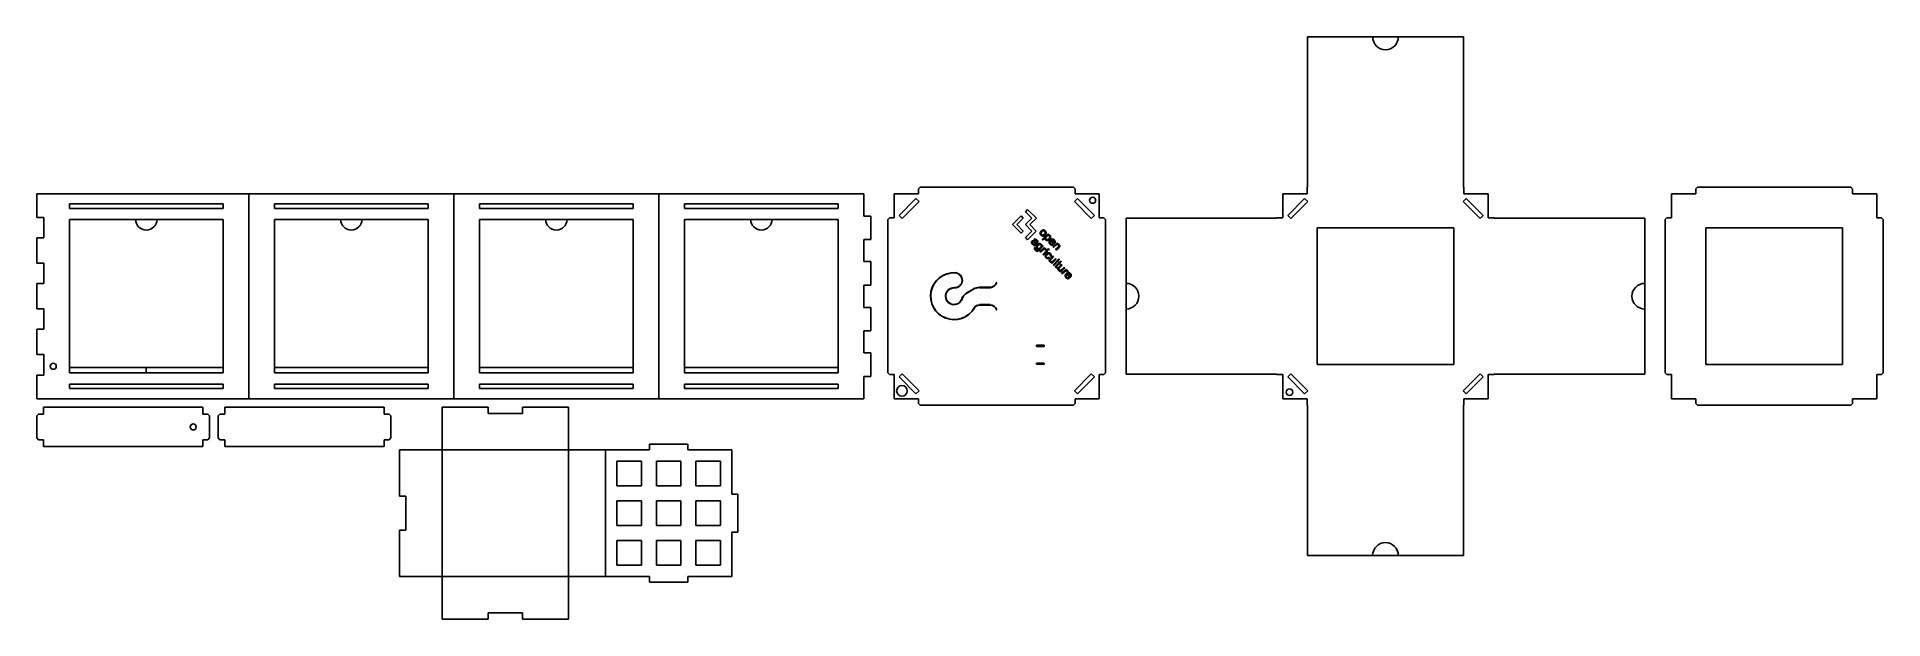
# Model space of a CAD drawing. Header units: millimetres. Extents: x -386 to 986, y -240 to 193.
import ezdxf

# ---------------------------------------------------------------- set-up
doc = ezdxf.new("R2010")
doc.units = ezdxf.units.MM
doc.linetypes.add('CENTERX2', pattern=[20.32, 12.7, -2.54, 2.54, -2.54])

msp = doc.modelspace()

# ---------------------------------------------------------------- linework, layer by layer
at = {"color": 7, "linetype": 'Continuous', "lineweight": 25}
for p, q in [((674.2, 192.7), (558.4, 192.7)), ((558.4, 192.7), (558.4, 81)), ((674.2, 81), (674.2, 192.7)), ((-386.1, 76.2), (-386.1, 58.6)), ((228.6, 76.2), (-386.1, 76.2)), ((228.6, 59.6), (228.6, 76.2)), ((251.1, 76.2), (251.1, 58.3)), ((269.1, 76.2), (251.1, 76.2)), ((267.3, 72.6), (254.7, 60)), ((257.1, 57.7), (269.6, 70.3)), ((269.6, 70.3), (267.3, 72.6)), ((270.4, 81), (269.1, 79.7)), ((269.1, 79.7), (269.1, 76.2)), ((384.3, 81), (270.4, 81)), ((385.6, 79.7), (384.3, 81)), ((387.4, 72.6), (385.1, 70.3)), ((385.1, 70.3), (397.6, 57.7)), ((385.6, 76.2), (385.6, 79.7)), ((403.5, 76.2), (385.6, 76.2)), ((400, 60), (387.4, 72.6)), ((403.5, 58.3), (403.5, 76.2)), ((540.1, 76.2), (540.1, 58.3)), ((558, 76.2), (540.1, 76.2)), ((556.2, 72.6), (543.6, 60)), ((546, 57.7), (558.6, 70.3)), ((558.6, 70.3), (556.2, 72.6)), ((558, 81), (558, 76.2)), ((558.4, 81), (558, 81)), ((676.3, 72.6), (674, 70.3)), ((674, 70.3), (686.6, 57.7)), ((674.5, 81), (674.2, 81)), ((674.5, 76.2), (674.5, 81)), ((692.5, 76.2), (674.5, 76.2)), ((688.9, 60), (676.3, 72.6)), ((692.5, 58.3), (692.5, 76.2)), ((829, 76.2), (829, 58.3)), ((846.9, 76.2), (829, 76.2)), ((848.2, 81), (846.9, 79.7)), ((846.9, 79.7), (846.9, 76.2)), ((962.2, 81), (848.2, 81)), ((963.5, 79.7), (962.2, 81)), ((963.5, 76.2), (963.5, 79.7)), ((981.4, 76.2), (963.5, 76.2)), ((981.4, 58.3), (981.4, 76.2)), ((-386.1, 58.6), (-381, 58.6)), ((-381, 58.6), (-381, 43.3)), ((-247.7, 68.6), (-361.9, 68.6)), ((-361.9, 68.6), (-361.9, 65.3)), ((-361.9, 65.3), (-247.7, 65.3)), ((-247.7, 57.1), (-361.9, 57.1)), ((-361.9, 57.1), (-361.9, -57.1)), ((-247.7, 65.3), (-247.7, 68.6)), ((-247.7, -57.1), (-247.7, 57.1)), ((-95.2, 68.6), (-209.6, 68.6)), ((-209.6, 68.6), (-209.6, 65.3)), ((-209.6, 65.3), (-95.2, 65.3)), ((-95.2, 57.1), (-209.6, 57.1)), ((-209.6, 57.1), (-209.6, -57.1)), ((-95.2, 65.3), (-95.2, 68.6)), ((-95.2, -57.1), (-95.2, 57.1)), ((57.1, 68.6), (-57.1, 68.6)), ((-57.1, 68.6), (-57.1, 65.3)), ((-57.1, 65.3), (57.1, 65.3)), ((57.1, 57.1), (-57.1, 57.1)), ((-57.1, 57.1), (-57.1, -57.1)), ((57.1, 65.3), (57.1, 68.6)), ((57.1, -57.1), (57.1, 57.1)), ((209.6, 68.6), (95.2, 68.6)), ((95.2, 68.6), (95.2, 65.3)), ((95.2, 65.3), (209.6, 65.3)), ((209.6, 57.1), (95.2, 57.1)), ((95.2, 57.1), (95.2, -57.1)), ((209.6, 65.3), (209.6, 68.6)), ((209.6, -57.1), (209.6, 57.1)), ((233.7, 59.6), (228.6, 59.6)), ((233.7, 42.2), (233.7, 59.6)), ((247.7, 58.3), (246.4, 57)), ((246.4, 57), (246.4, -57)), ((251.1, 58.3), (247.7, 58.3)), ((254.7, 60), (257.1, 57.7)), ((339.1, 53.2), (345.5, 59.7)), ((347.1, 58), (342.3, 53.2)), ((345.5, 59.7), (347.1, 58)), ((348.7, 62.8), (350.3, 64.5)), ((353.5, 58), (348.7, 62.8)), ((348.7, 53.2), (353.5, 58)), ((350.3, 64.5), (356.8, 58)), ((356.8, 58), (352, 53.2)), ((397.6, 57.7), (400, 60)), ((407, 58.3), (403.5, 58.3)), ((408.3, 57), (407, 58.3)), ((408.3, -57), (408.3, 57)), ((423.5, 57.9), (423.5, -57.9)), ((535.3, 57.9), (423.5, 57.9)), ((535.3, 58.3), (535.3, 57.9)), ((540.1, 58.3), (535.3, 58.3)), ((543.6, 60), (546, 57.7)), ((686.6, 57.7), (688.9, 60)), ((697.2, 58.3), (692.5, 58.3)), ((697.2, 57.9), (697.2, 58.3)), ((809, 57.9), (697.2, 57.9)), ((809, -57.9), (809, 57.9)), ((825.5, 58.3), (824.2, 57)), ((824.2, 57), (824.2, -57)), ((829, 58.3), (825.5, 58.3)), ((984.9, 58.3), (981.4, 58.3)), ((986.2, 57), (984.9, 58.3)), ((986.2, -57), (986.2, 57)), ((-386.1, 43.3), (-386.1, 24.6)), ((-381, 43.3), (-386.1, 43.3)), ((228.6, 42.2), (233.7, 42.2)), ((228.6, 25.7), (228.6, 42.2)), ((345.5, 46.8), (339.1, 53.2)), ((342.3, 53.2), (347.1, 48.4)), ((347.1, 48.4), (345.5, 46.8)), ((353.5, 48.4), (348.7, 53.2)), ((348.7, 43.6), (353.5, 48.4)), ((350.3, 42), (348.7, 43.6)), ((356.7, 48.4), (350.3, 42)), ((352, 53.2), (356.7, 48.4)), ((355, 42.2), (355.4, 41.6)), ((365.5, 46.4), (361.1, 42.1)), ((361.1, 42.1), (361.7, 41.6)), ((361.7, 41.6), (363.2, 43.1)), ((365.9, 45.9), (365.5, 46.4)), ((365.5, 45.5), (365.9, 45.9)), ((369.7, 39.7), (367.9, 41.4)), ((667.1, 50.8), (565.5, 50.8)), ((565.5, 50.8), (565.5, -50.8)), ((667.1, -50.8), (667.1, 50.8)), ((956, 50.8), (854.4, 50.8)), ((854.4, 50.8), (854.4, -50.8)), ((956, -50.8), (956, 50.8)), ((355, 37.7), (355.5, 37.2)), ((356.2, 35.7), (355.8, 36.3)), ((356.4, 39.4), (356.2, 39.2)), ((356.6, 38.6), (357.3, 39.3)), ((359.1, 34.4), (361.8, 37.1)), ((362.6, 36.3), (359.5, 33.1)), ((359.5, 33.1), (360, 32.6)), ((360, 32.6), (361.7, 34.3)), ((361.3, 37.6), (361, 37.2)), ((361.8, 37.1), (361.3, 37.6)), ((364.6, 34.2), (361.5, 31.1)), ((361.5, 31.1), (362.1, 30.6)), ((362.1, 30.6), (365.2, 33.7)), ((363.1, 35.8), (362.6, 36.3)), ((362.6, 35.3), (363.1, 35.8)), ((363.5, 34.2), (364.2, 34.5)), ((365.2, 33.7), (364.6, 34.2)), ((365.8, 35.4), (365.2, 34.8)), ((365.2, 34.8), (365.8, 34.3)), ((366.4, 34.9), (365.8, 35.4)), ((365.8, 34.3), (366.4, 34.9)), ((366.5, 28.3), (366, 28.9)), ((367, 29.9), (367.6, 29.5)), ((369, 29.9), (367.1, 28)), ((367.5, 41), (369.8, 38.7)), ((367.8, 27.6), (369.5, 29.4)), ((369.3, 38.2), (368.8, 38.8)), ((372.2, 39.7), (369, 36.6)), ((369, 36.6), (369.6, 36.1)), ((369.5, 29.4), (369, 29.9)), ((373.5, 27.7), (369.2, 23.4)), ((371, 27.9), (369.3, 26.2)), ((369.6, 36.1), (371.3, 37.8)), ((372.9, 36.5), (371, 34.6)), ((371, 34.6), (371.6, 34.1)), ((371.5, 27.4), (371, 27.9)), ((371.6, 34.1), (373.5, 36)), ((372.6, 39.2), (372.2, 39.7)), ((372.2, 38.8), (372.6, 39.2)), ((374.1, 27.2), (373.5, 27.7)), ((-386.1, 24.6), (-381, 24.6)), ((-381, 24.6), (-381, 9.4)), ((233.7, 25.7), (228.6, 25.7)), ((233.7, 8.3), (233.7, 25.7)), ((368.4, 25.2), (367.9, 24.7)), ((367.9, 24.7), (368.4, 24.3)), ((368.4, 24.3), (371.5, 27.4)), ((369.2, 23.4), (369.8, 22.9)), ((369.8, 22.9), (374.1, 27.2)), ((373.4, 24.7), (371.6, 22.9)), ((371.8, 20.9), (372.2, 21.4)), ((372.1, 22.3), (373.9, 24.2)), ((373.4, 25.5), (373, 25.1)), ((373, 25.1), (373.4, 24.7)), ((373.8, 25.1), (373.4, 25.5)), ((375.4, 23.5), (373.4, 21.6)), ((374.6, 25.9), (373.8, 25.1)), ((373.9, 24.2), (374.4, 23.6)), ((374.2, 21.3), (375.9, 23)), ((374.3, 24.6), (375.4, 25.7)), ((374.8, 24), (374.3, 24.6)), ((374.8, 18.8), (374.3, 18.4)), ((374.3, 18.4), (374.8, 17.9)), ((374.4, 23.6), (374.8, 24)), ((375.4, 25.7), (374.6, 25.9)), ((374.8, 17.9), (377.9, 21)), ((375.9, 23), (375.4, 23.5)), ((378.7, 20.2), (375.6, 17.1)), ((375.6, 17.1), (376.1, 16.5)), ((377.4, 21.5), (375.7, 19.9)), ((376.1, 16.5), (377.8, 18.2)), ((377.9, 21), (377.4, 21.5)), ((379.2, 19.7), (378.7, 20.2)), ((378.7, 19.2), (379.2, 19.7)), ((379.4, 16.1), (381.7, 13.8)), ((379.6, 18.1), (380.3, 18.4)), ((381.6, 14.8), (379.9, 16.5)), ((381.2, 13.3), (380.8, 13.9)), ((-386.1, 9.4), (-386.1, -9.4)), ((-381, 9.4), (-386.1, 9.4)), ((228.6, 8.3), (233.7, 8.3)), ((228.6, -8.3), (228.6, 8.3)), ((310, 5.3), (304.9, 2.4)), ((310.1, 5.1), (305, 2.2)), ((322.4, 6.6), (314.6, 6.6)), ((322.4, 6.3), (314.6, 6.3)), ((327.1, 10.2), (327.3, 10.2)), ((-386.1, -9.4), (-381, -9.4)), ((-381, -9.4), (-381, -24.6)), ((233.7, -8.3), (228.6, -8.3)), ((233.7, -25.7), (233.7, -8.3)), ((314.6, -6.3), (322.4, -6.3)), ((314.6, -6.6), (322.4, -6.6)), ((327.3, -10.2), (327.1, -10.2)), ((-386.1, -24.6), (-386.1, -43.3)), ((-381, -24.6), (-386.1, -24.6)), ((228.6, -25.7), (233.7, -25.7)), ((228.6, -42.2), (228.6, -25.7)), ((357, -36.5), (357, -37.3)), ((362.6, -36.5), (357, -36.5)), ((357, -37.3), (362.6, -37.3)), ((362.6, -37.3), (362.6, -36.5)), ((-386.1, -43.3), (-381, -43.3)), ((-381, -43.3), (-381, -58.6)), ((233.7, -42.2), (228.6, -42.2)), ((233.7, -59.6), (233.7, -42.2)), ((357, -49.7), (357, -50.5)), ((362.6, -49.7), (357, -49.7)), ((357, -50.5), (362.6, -50.5)), ((362.6, -50.5), (362.6, -49.7)), ((565.5, -50.8), (667.1, -50.8)), ((854.4, -50.8), (956, -50.8)), ((-386.1, -58.6), (-386.1, -76.2)), ((-381, -58.6), (-386.1, -58.6)), ((-361.9, -57.1), (-247.7, -57.1)), ((-247.7, -65.3), (-361.9, -65.3)), ((-361.9, -65.3), (-361.9, -68.6)), ((-361.9, -68.6), (-247.7, -68.6)), ((-247.7, -68.6), (-247.7, -65.3)), ((-209.6, -57.1), (-95.2, -57.1)), ((-95.2, -65.3), (-209.6, -65.3)), ((-209.6, -65.3), (-209.6, -68.6)), ((-209.6, -68.6), (-95.2, -68.6)), ((-95.2, -68.6), (-95.2, -65.3)), ((-57.1, -57.1), (57.1, -57.1)), ((57.1, -65.3), (-57.1, -65.3)), ((-57.1, -65.3), (-57.1, -68.6)), ((-57.1, -68.6), (57.1, -68.6)), ((57.1, -68.6), (57.1, -65.3)), ((95.2, -57.1), (209.6, -57.1)), ((209.6, -65.3), (95.2, -65.3)), ((95.2, -65.3), (95.2, -68.6)), ((95.2, -68.6), (209.6, -68.6)), ((209.6, -68.6), (209.6, -65.3)), ((228.6, -59.6), (233.7, -59.6)), ((228.6, -76.2), (228.6, -59.6)), ((246.4, -57), (247.7, -58.3)), ((247.7, -58.3), (251.1, -58.3)), ((251.1, -58.3), (251.1, -76.2)), ((257.1, -57.7), (254.7, -60)), ((254.7, -60), (267.3, -72.6)), ((269.6, -70.3), (257.1, -57.7)), ((397.6, -57.7), (385.1, -70.3)), ((387.4, -72.6), (400, -60)), ((400, -60), (397.6, -57.7)), ((403.5, -58.3), (407, -58.3)), ((403.5, -76.2), (403.5, -58.3)), ((407, -58.3), (408.3, -57)), ((423.5, -57.9), (535.3, -57.9)), ((535.3, -57.9), (535.3, -58.3)), ((535.3, -58.3), (540.1, -58.3)), ((540.1, -58.3), (540.1, -76.2)), ((546, -57.7), (543.6, -60)), ((543.6, -60), (556.2, -72.6)), ((558.6, -70.3), (546, -57.7)), ((686.6, -57.7), (674, -70.3)), ((676.3, -72.6), (688.9, -60)), ((688.9, -60), (686.6, -57.7)), ((692.5, -58.3), (697.2, -58.3)), ((692.5, -76.2), (692.5, -58.3)), ((697.2, -57.9), (809, -57.9)), ((697.2, -58.3), (697.2, -57.9)), ((824.2, -57), (825.5, -58.3)), ((825.5, -58.3), (829, -58.3)), ((829, -58.3), (829, -76.2)), ((981.4, -58.3), (984.9, -58.3)), ((981.4, -76.2), (981.4, -58.3)), ((984.9, -58.3), (986.2, -57)), ((-386.1, -76.2), (228.6, -76.2)), ((251.1, -76.2), (269.1, -76.2)), ((267.3, -72.6), (269.6, -70.3)), ((269.1, -76.2), (269.1, -79.7)), ((269.1, -79.7), (270.4, -81)), ((270.4, -81), (384.3, -81)), ((384.3, -81), (385.6, -79.7)), ((385.1, -70.3), (387.4, -72.6)), ((385.6, -76.2), (403.5, -76.2)), ((385.6, -79.7), (385.6, -76.2)), ((540.1, -76.2), (558, -76.2)), ((556.2, -72.6), (558.6, -70.3)), ((558, -76.2), (558, -81)), ((558, -81), (558.4, -81)), ((558.4, -81), (558.4, -192.7)), ((674, -70.3), (676.3, -72.6)), ((674.2, -81), (674.5, -81)), ((674.2, -192.7), (674.2, -81)), ((674.5, -81), (674.5, -76.2)), ((674.5, -76.2), (692.5, -76.2)), ((829, -76.2), (846.9, -76.2)), ((846.9, -76.2), (846.9, -79.7)), ((846.9, -79.7), (848.2, -81)), ((848.2, -81), (962.2, -81)), ((962.2, -81), (963.5, -79.7)), ((963.5, -76.2), (981.4, -76.2)), ((963.5, -79.7), (963.5, -76.2)), ((-384.8, -87.6), (-386.1, -88.9)), ((-386.1, -88.9), (-386.1, -105.4)), ((-381.1, -87.6), (-384.8, -87.6)), ((-262.7, -82.5), (-381.1, -82.5)), ((-381.1, -82.5), (-381.1, -87.6)), ((-262.7, -87.6), (-262.7, -82.5)), ((-259, -87.6), (-262.7, -87.6)), ((-257.7, -88.9), (-259, -87.6)), ((-257.7, -105.4), (-257.7, -88.9)), ((-250.1, -87.6), (-251.4, -88.9)), ((-251.4, -88.9), (-251.4, -105.4)), ((-246.4, -87.6), (-250.1, -87.6)), ((-246.4, -82.5), (-246.4, -87.6)), ((-128, -82.5), (-246.4, -82.5)), ((-128, -87.6), (-128, -82.5)), ((-124.3, -87.6), (-128, -87.6)), ((-123, -88.9), (-124.3, -87.6)), ((-123, -105.4), (-123, -88.9)), ((-50.6, -82.5), (-84.9, -82.5)), ((-84.9, -82.5), (-84.9, -114.3)), ((-50.6, -82.5), (-50.6, -87.3)), ((-50.6, -87.3), (-25.2, -87.3)), ((-25.2, -87.3), (-25.2, -82.5)), ((9.1, -82.5), (-25.2, -82.5)), ((9.1, -114.3), (9.1, -82.5)), ((-386.1, -105.4), (-384.8, -106.7)), ((-384.8, -106.7), (-381.1, -106.7)), ((-381.1, -106.7), (-381.1, -111.8)), ((-262.7, -111.8), (-262.7, -106.7)), ((-262.7, -106.7), (-259, -106.7)), ((-259, -106.7), (-257.7, -105.4)), ((-251.4, -105.4), (-250.1, -106.7)), ((-250.1, -106.7), (-246.4, -106.7)), ((-246.4, -106.7), (-246.4, -111.8)), ((-128, -106.7), (-124.3, -106.7)), ((-128, -111.8), (-128, -106.7)), ((-124.3, -106.7), (-123, -105.4)), ((-381.1, -111.8), (-262.7, -111.8)), ((-246.4, -111.8), (-128, -111.8)), ((-116.7, -114.3), (-116.7, -148.6)), ((-84.9, -114.3), (-116.7, -114.3)), ((69.3, -114.3), (9.1, -114.3)), ((36.5, -208.3), (36.5, -114.3)), ((63.2, -122.7), (44.9, -122.7)), ((44.9, -122.7), (44.9, -141)), ((63.2, -141), (63.2, -122.7)), ((69.3, -114.3), (69.3, -110)), ((69.3, -110), (97.7, -110)), ((92.6, -122.7), (74.4, -122.7)), ((74.4, -122.7), (74.4, -141)), ((92.6, -141), (92.6, -122.7)), ((97.7, -110), (97.7, -114.3)), ((130.5, -114.3), (97.7, -114.3)), ((122.1, -122.7), (103.8, -122.7)), ((103.8, -122.7), (103.8, -141)), ((122.1, -141), (122.1, -122.7)), ((130.5, -147.1), (130.5, -114.3)), ((-111.9, -148.6), (-116.7, -148.6)), ((-111.9, -174), (-111.9, -148.6)), ((44.9, -141), (63.2, -141)), ((74.4, -141), (92.6, -141)), ((103.8, -141), (122.1, -141)), ((130.5, -147.1), (134.8, -147.1)), ((134.8, -147.1), (134.8, -175.5)), ((63.2, -152.1), (44.9, -152.1)), ((44.9, -152.1), (44.9, -170.4)), ((63.2, -170.4), (63.2, -152.1)), ((92.6, -152.1), (74.4, -152.1)), ((74.4, -152.1), (74.4, -170.4)), ((92.6, -170.4), (92.6, -152.1)), ((122.1, -152.1), (103.8, -152.1)), ((103.8, -152.1), (103.8, -170.4)), ((122.1, -170.4), (122.1, -152.1)), ((-116.7, -174), (-116.7, -208.3)), ((-116.7, -174), (-111.9, -174)), ((44.9, -170.4), (63.2, -170.4)), ((74.4, -170.4), (92.6, -170.4)), ((103.8, -170.4), (122.1, -170.4)), ((134.8, -175.5), (130.5, -175.5)), ((130.5, -208.3), (130.5, -175.5)), ((63.2, -181.6), (44.9, -181.6)), ((44.9, -181.6), (44.9, -199.9)), ((63.2, -199.9), (63.2, -181.6)), ((92.6, -181.6), (74.4, -181.6)), ((74.4, -181.6), (74.4, -199.9)), ((92.6, -199.9), (92.6, -181.6)), ((122.1, -181.6), (103.8, -181.6)), ((103.8, -181.6), (103.8, -199.9)), ((122.1, -199.9), (122.1, -181.6)), ((44.9, -199.9), (63.2, -199.9)), ((74.4, -199.9), (92.6, -199.9)), ((103.8, -199.9), (122.1, -199.9)), ((558.4, -192.7), (674.2, -192.7)), ((-116.7, -208.3), (-84.9, -208.3)), ((-84.9, -208.3), (-84.9, -240)), ((9.1, -208.3), (69.3, -208.3)), ((9.1, -240), (9.1, -208.3)), ((69.3, -212.6), (69.3, -208.3)), ((97.7, -212.6), (69.3, -212.6)), ((97.7, -208.3), (130.5, -208.3)), ((97.7, -208.3), (97.7, -212.6)), ((-84.9, -240), (-50.6, -240)), ((-25.2, -235.3), (-50.6, -235.3)), ((-50.6, -235.3), (-50.6, -240)), ((-25.2, -240), (-25.2, -235.3)), ((-25.2, -240), (9.1, -240))]:
    msp.add_line(p, q, dxfattribs=at)
at = {"color": 7, "linetype": 'Continuous'}
for p, q in [((-228.6, 76.2), (-228.6, -76.2)), ((-76.2, 76.2), (-76.2, -76.2)), ((76.2, 76.2), (76.2, -76.2)), ((-296.8, 57.1), (-312.8, 57.1)), ((-144.4, 57.1), (-160.4, 57.1)), ((8, 57.1), (-8, 57.1)), ((160.4, 57.1), (144.4, 57.1)), ((-361.9, -53.1), (-247.7, -53.1)), ((-209.6, -53.1), (-95.2, -53.1)), ((-57.1, -53.1), (57.1, -53.1)), ((95.2, -53.1), (209.6, -53.1)), ((-84.9, -114.3), (9.1, -114.3)), ((-84.9, -114.3), (-84.9, -208.3)), ((9.1, -114.3), (9.1, -208.3)), ((36.5, -208.3), (36.5, -114.3)), ((9.1, -208.3), (-84.9, -208.3))]:
    msp.add_line(p, q, dxfattribs=at)
at = {"color": 7, "linetype": 'CENTERX2'}
for p, q in [((-361.9, 57.1), (-361.9, -53.1)), ((-304.8, -53.1), (-304.8, -57.1))]:
    msp.add_line(p, q, dxfattribs=at)
at = {"color": 7, "linetype": 'Continuous', "lineweight": 25}
for centre, radius in [((398.6, 71.3), 2.22), ((-373.9, -52.1), 2.22), ((256.9, -70.4), 3.95), ((545, -71.3), 2.41), ((-269.9, -97.2), 2.22)]:
    msp.add_circle(centre, radius, dxfattribs=at)
for centre, radius, start, end in [((616.3, 192.7), 9.52, 180, 0), ((295.6, 0), 17.5, 87.5877, 329.6542), ((295.6, 0), 17.3, 87.5877, 329.6542), ((296.1, 11.8), 5.71, 267.5877, 87.5877), ((296.1, 11.8), 5.46, 267.5877, 87.5877), ((295.6, 0), 6.35, 87.5877, 341.6231), ((295.6, 0), 6.1, 87.5877, 341.6231), ((308.9, -4.4), 7.87, 120.0835, 161.6231), ((308.9, -4.4), 7.62, 120.0835, 161.6231), ((314.6, -2.7), 9.29, 90, 120.0835), ((314.6, -2.7), 9.04, 90, 120.0835), ((322.4, 11.4), 5.08, 270, 345.5225), ((322.4, 11.4), 4.83, 270, 345.5225), ((423.5, 0), 9.53, 270, 90), ((809, 0), 9.53, 90, 270), ((314.6, -11.2), 4.8, 90, 149.6542), ((314.6, -11.2), 4.55, 90, 149.6542), ((322.4, -11.4), 5.08, 14.4775, 90), ((322.4, -11.4), 4.83, 14.4775, 90), ((616.3, -192.7), 9.53, 0, 180)]:
    msp.add_arc(centre, radius, start, end, dxfattribs=at)
at = {"color": 7, "linetype": 'Continuous'}
for centre in [(-304.8, 57.1), (-152.4, 57.1), (0, 57.1), (152.4, 57.1)]:
    msp.add_arc(centre, 8, 180, 0, dxfattribs=at)
at = {"color": 7, "linetype": 'Continuous', "lineweight": 25}
for points, knots in [([(353.5, 40.8), (353.5, 40.9), (353.6, 41), (353.7, 41), (353.8, 41.1), (354, 41.2), (354.1, 41.2), (354.3, 41.2), (354.4, 41.2), (354.6, 41.2), (354.7, 41.2), (354.8, 41.1), (355, 41.1), (355.1, 41), (355.1, 41)], [0, 0, 0, 0, 0.088433, 0.174146, 0.258663, 0.343102, 0.426745, 0.50862, 0.588627, 0.668613, 0.749412, 0.831419, 0.914554, 1, 1, 1, 1]), ([(355, 42.2), (355, 42.2), (355.1, 42.3), (355.3, 42.4), (355.5, 42.4), (355.7, 42.5), (355.9, 42.5), (356.1, 42.5), (356.3, 42.4), (356.5, 42.3), (356.7, 42.2), (356.9, 42.1), (357.1, 41.9), (357.2, 41.8), (357.3, 41.7)], [0, 0, 0, 0, 0.08681, 0.167432, 0.242383, 0.313435, 0.383786, 0.4565, 0.534096, 0.617019, 0.705135, 0.79812, 0.896221, 1, 1, 1, 1]), ([(356.8, 41.4), (356.8, 41.4), (356.7, 41.4), (356.6, 41.5), (356.5, 41.6), (356.4, 41.6), (356.4, 41.7), (356.3, 41.7), (356.2, 41.8), (356.1, 41.8), (356, 41.8), (356, 41.8), (355.9, 41.8), (355.8, 41.7), (355.7, 41.7), (355.6, 41.7), (355.5, 41.6), (355.4, 41.6), (355.4, 41.6)], [0, 0, 0, 0, 0.080343, 0.155887, 0.226869, 0.291837, 0.353251, 0.410762, 0.464277, 0.514838, 0.565197, 0.61691, 0.671425, 0.729208, 0.790901, 0.855931, 0.925656, 1, 1, 1, 1]), ([(357.2, 40.6), (357.2, 40.6), (357.2, 40.7), (357.2, 40.8), (357.2, 40.9), (357.1, 41), (357, 41.1), (357, 41.2), (356.9, 41.3), (356.8, 41.3), (356.8, 41.4)], [0, 0, 0, 0, 0.105847, 0.215286, 0.328726, 0.448229, 0.57354, 0.706337, 0.848587, 1, 1, 1, 1]), ([(357.3, 41.7), (357.4, 41.6), (357.5, 41.5), (357.7, 41.3), (357.8, 41.2), (357.9, 41), (357.9, 40.8), (358, 40.7), (358, 40.5), (358, 40.4), (358, 40.2), (357.9, 40.1), (357.9, 40), (357.8, 39.9), (357.8, 39.8)], [0, 0, 0, 0, 0.127041, 0.242227, 0.34588, 0.439506, 0.524276, 0.600675, 0.670181, 0.733732, 0.795746, 0.8603, 0.927902, 1, 1, 1, 1]), ([(360.2, 45.3), (360.1, 45.4), (360, 45.5), (359.9, 45.7), (359.8, 45.8), (359.7, 46), (359.6, 46.2), (359.6, 46.4), (359.5, 46.6), (359.5, 46.8), (359.6, 47), (359.6, 47.2), (359.7, 47.4), (359.8, 47.6), (359.9, 47.8), (360, 48), (360.2, 48.2), (360.3, 48.4), (360.3, 48.4)], [0, 0, 0, 0, 0.064407, 0.126289, 0.185897, 0.243642, 0.30091, 0.357638, 0.414613, 0.472496, 0.531237, 0.590598, 0.651629, 0.714492, 0.780349, 0.849628, 0.922629, 1, 1, 1, 1]), ([(363.3, 45.5), (363.3, 45.5), (363.2, 45.4), (363, 45.3), (362.9, 45.2), (362.7, 45.1), (362.6, 45), (362.5, 44.9), (362.3, 44.8), (362.2, 44.8), (362.1, 44.7), (361.9, 44.7), (361.8, 44.7), (361.7, 44.7), (361.5, 44.7), (361.4, 44.7), (361.3, 44.7), (361.1, 44.8), (360.9, 44.9), (360.6, 45), (360.4, 45.1), (360.2, 45.3), (360.2, 45.3)], [0, 0, 0, 0, 0.058151, 0.113208, 0.165274, 0.214195, 0.260971, 0.304911, 0.346514, 0.386023, 0.424148, 0.461976, 0.49937, 0.53653, 0.574012, 0.611673, 0.649716, 0.688336, 0.765696, 0.842807, 0.920369, 1, 1, 1, 1]), ([(360.3, 48.4), (360.4, 48.5), (360.6, 48.6), (360.8, 48.8), (361, 48.9), (361.2, 49.1), (361.4, 49.1), (361.7, 49.2), (361.9, 49.2), (362, 49.2), (362.1, 49.2)], [0, 0, 0, 0, 0.148284, 0.287299, 0.418453, 0.542595, 0.661179, 0.77602, 0.888114, 1, 1, 1, 1]), ([(360.9, 47.9), (360.8, 47.8), (360.8, 47.7), (360.6, 47.6), (360.5, 47.4), (360.4, 47.3), (360.4, 47.2), (360.3, 47), (360.3, 46.9), (360.3, 46.7), (360.3, 46.6), (360.3, 46.5), (360.3, 46.3), (360.3, 46.2), (360.4, 46.1), (360.4, 46), (360.5, 45.9), (360.6, 45.8), (360.6, 45.8)], [0, 0, 0, 0, 0.085537, 0.165515, 0.240759, 0.311176, 0.378367, 0.442021, 0.502421, 0.561582, 0.618704, 0.673953, 0.727435, 0.780812, 0.833786, 0.88797, 0.942822, 1, 1, 1, 1]), ([(360.6, 45.8), (360.6, 45.7), (360.7, 45.7), (360.8, 45.6), (360.9, 45.5), (361, 45.5), (361.2, 45.4), (361.3, 45.4), (361.4, 45.4), (361.6, 45.4), (361.7, 45.4), (361.9, 45.5), (362, 45.5), (362.1, 45.6), (362.3, 45.7), (362.4, 45.8), (362.6, 45.9), (362.7, 46), (362.7, 46.1)], [0, 0, 0, 0, 0.056371, 0.111081, 0.164129, 0.216936, 0.269393, 0.322942, 0.377703, 0.434362, 0.493044, 0.553699, 0.617494, 0.684597, 0.755847, 0.832204, 0.913362, 1, 1, 1, 1]), ([(363, 48.2), (363, 48.2), (362.9, 48.2), (362.8, 48.3), (362.7, 48.4), (362.6, 48.4), (362.4, 48.5), (362.3, 48.5), (362.2, 48.5), (362, 48.5), (361.9, 48.5), (361.8, 48.5), (361.6, 48.4), (361.5, 48.3), (361.3, 48.2), (361.2, 48.1), (361, 48), (360.9, 47.9), (360.9, 47.9)], [0, 0, 0, 0, 0.057236, 0.112144, 0.16594, 0.219438, 0.272379, 0.32642, 0.381259, 0.438439, 0.497085, 0.558171, 0.621228, 0.687798, 0.758995, 0.834316, 0.914375, 1, 1, 1, 1]), ([(362.1, 49.2), (362.2, 49.2), (362.3, 49.2), (362.5, 49.2), (362.6, 49.1), (362.8, 49), (363, 49), (363.1, 48.8), (363.3, 48.7), (363.4, 48.6), (363.4, 48.6)], [0, 0, 0, 0, 0.123458, 0.24543, 0.366147, 0.488526, 0.611431, 0.736685, 0.866696, 1, 1, 1, 1]), ([(362.7, 46.1), (362.8, 46.1), (362.9, 46.2), (363, 46.3), (363.1, 46.5), (363.2, 46.6), (363.3, 46.8), (363.3, 46.9), (363.3, 47.1), (363.4, 47.2), (363.4, 47.3), (363.3, 47.5), (363.3, 47.6), (363.3, 47.7), (363.2, 47.8), (363.2, 47.9), (363.1, 48.1), (363, 48.1), (363, 48.2)], [0, 0, 0, 0, 0.083753, 0.162615, 0.236702, 0.306646, 0.373128, 0.436979, 0.498079, 0.557463, 0.615362, 0.671363, 0.726085, 0.780035, 0.83373, 0.887489, 0.942781, 1, 1, 1, 1]), ([(363.6, 41.9), (363.6, 41.9), (363.5, 42), (363.4, 42.2), (363.3, 42.3), (363.3, 42.5), (363.2, 42.6), (363.2, 42.8), (363.2, 43), (363.2, 43.1), (363.2, 43.1)], [0, 0, 0, 0, 0.137544, 0.269039, 0.39714, 0.523325, 0.647981, 0.76733, 0.884569, 1, 1, 1, 1]), ([(363.4, 48.6), (363.5, 48.5), (363.6, 48.4), (363.7, 48.3), (363.8, 48.1), (363.9, 47.9), (364, 47.7), (364, 47.5), (364.1, 47.3), (364.1, 47.1), (364.1, 46.9), (364, 46.7), (364, 46.5), (363.9, 46.3), (363.8, 46.1), (363.6, 45.9), (363.5, 45.7), (363.4, 45.6), (363.3, 45.5)], [0, 0, 0, 0, 0.064654, 0.126741, 0.186832, 0.245868, 0.303674, 0.361514, 0.419963, 0.479353, 0.539578, 0.599547, 0.660426, 0.72282, 0.787354, 0.854794, 0.925688, 1, 1, 1, 1]), ([(366.6, 42.2), (366.5, 42.1), (366.4, 42), (366.1, 41.8), (365.9, 41.6), (365.6, 41.5), (365.5, 41.5), (365.3, 41.4), (365.2, 41.4), (365, 41.4), (364.9, 41.4), (364.8, 41.4), (364.6, 41.4), (364.5, 41.4), (364.4, 41.4), (364.3, 41.5), (364.1, 41.5), (364, 41.6), (363.9, 41.7), (363.8, 41.7), (363.7, 41.8), (363.6, 41.9), (363.6, 41.9)], [0, 0, 0, 0, 0.097412, 0.19079, 0.281316, 0.369716, 0.413008, 0.454982, 0.495862, 0.536296, 0.576492, 0.616309, 0.655976, 0.696139, 0.735808, 0.77471, 0.813012, 0.85056, 0.888188, 0.925151, 0.96255, 1, 1, 1, 1]), ([(364.4, 44.4), (364.3, 44.3), (364.2, 44.2), (364.1, 44.1), (364, 43.9), (363.9, 43.8), (363.8, 43.7), (363.8, 43.5), (363.7, 43.4), (363.7, 43.2), (363.7, 43.1), (363.7, 43), (363.7, 42.9), (363.8, 42.8), (363.8, 42.7), (363.9, 42.6), (363.9, 42.5), (364, 42.4), (364, 42.4)], [0, 0, 0, 0, 0.090117, 0.174029, 0.252739, 0.326443, 0.39526, 0.460221, 0.522294, 0.581233, 0.637958, 0.69204, 0.744579, 0.795671, 0.845795, 0.896552, 0.947635, 1, 1, 1, 1]), ([(364, 42.4), (364, 42.3), (364.1, 42.3), (364.2, 42.2), (364.3, 42.2), (364.4, 42.1), (364.5, 42.1), (364.7, 42.1), (364.8, 42.1), (364.9, 42.1), (365.1, 42.1), (365.2, 42.1), (365.3, 42.2), (365.5, 42.3), (365.6, 42.3), (365.8, 42.5), (365.9, 42.6), (366, 42.7), (366.1, 42.7)], [0, 0, 0, 0, 0.051851, 0.102062, 0.152142, 0.202345, 0.252841, 0.305282, 0.359206, 0.416242, 0.47548, 0.537257, 0.602511, 0.671973, 0.745528, 0.824805, 0.909372, 1, 1, 1, 1]), ([(366.4, 44.8), (366.4, 44.8), (366.4, 44.8), (366.3, 44.9), (366.2, 45), (366, 45), (365.9, 45), (365.8, 45), (365.7, 45), (365.5, 45), (365.4, 45), (365.2, 45), (365.1, 44.9), (364.9, 44.8), (364.8, 44.8), (364.7, 44.6), (364.5, 44.5), (364.4, 44.4), (364.4, 44.4)], [0, 0, 0, 0, 0.049657, 0.098858, 0.148225, 0.198067, 0.249202, 0.302544, 0.359066, 0.418265, 0.480193, 0.543649, 0.609904, 0.678922, 0.752676, 0.830216, 0.912671, 1, 1, 1, 1]), ([(365.5, 45.5), (365.6, 45.6), (365.7, 45.6), (365.9, 45.6), (366.1, 45.6), (366.3, 45.5), (366.4, 45.5), (366.6, 45.4), (366.8, 45.3), (366.9, 45.2), (366.9, 45.1)], [0, 0, 0, 0, 0.132806, 0.258974, 0.379126, 0.494993, 0.611874, 0.732828, 0.861961, 1, 1, 1, 1]), ([(366.1, 42.7), (366.1, 42.8), (366.2, 42.9), (366.3, 43), (366.5, 43.2), (366.5, 43.3), (366.6, 43.5), (366.7, 43.6), (366.7, 43.7), (366.7, 43.9), (366.7, 44), (366.7, 44.1), (366.7, 44.2), (366.7, 44.4), (366.6, 44.5), (366.6, 44.6), (366.5, 44.7), (366.5, 44.7), (366.4, 44.8)], [0, 0, 0, 0, 0.089192, 0.172193, 0.25044, 0.324296, 0.39322, 0.458763, 0.520866, 0.580845, 0.638594, 0.693624, 0.746436, 0.797671, 0.847704, 0.897851, 0.94809, 1, 1, 1, 1]), ([(366.9, 38.6), (366.9, 38.6), (366.8, 38.8), (366.6, 38.9), (366.5, 39.1), (366.4, 39.3), (366.3, 39.5), (366.3, 39.7), (366.3, 39.9), (366.3, 40.1), (366.3, 40.3), (366.3, 40.5), (366.4, 40.7), (366.5, 40.9), (366.6, 41.1), (366.7, 41.3), (366.9, 41.5), (367, 41.6), (367, 41.7)], [0, 0, 0, 0, 0.067186, 0.13157, 0.19315, 0.252496, 0.310573, 0.368094, 0.425492, 0.483398, 0.542192, 0.601163, 0.661103, 0.723062, 0.787507, 0.854561, 0.925333, 1, 1, 1, 1]), ([(366.9, 45.1), (366.9, 45.1), (367, 45), (367.1, 44.9), (367.2, 44.8), (367.2, 44.7), (367.3, 44.6), (367.3, 44.5), (367.4, 44.3), (367.4, 44.2), (367.4, 44.1), (367.4, 44), (367.4, 43.8), (367.4, 43.7), (367.4, 43.6), (367.4, 43.4), (367.3, 43.3), (367.3, 43.1), (367.2, 42.9), (367, 42.7), (366.8, 42.4), (366.7, 42.3), (366.6, 42.2)], [0, 0, 0, 0, 0.042083, 0.083042, 0.123315, 0.162775, 0.201927, 0.240693, 0.279617, 0.318819, 0.357816, 0.396839, 0.436121, 0.475518, 0.515254, 0.555914, 0.597805, 0.640541, 0.727559, 0.815719, 0.906257, 1, 1, 1, 1]), ([(367, 41.7), (367.1, 41.7), (367.2, 41.9), (367.4, 42), (367.6, 42.2), (367.8, 42.3), (368, 42.4), (368.3, 42.4), (368.5, 42.5), (368.7, 42.5), (368.9, 42.5), (369.1, 42.5), (369.3, 42.4), (369.5, 42.3), (369.6, 42.3), (369.8, 42.2), (370, 42), (370.1, 41.9), (370.2, 41.9)], [0, 0, 0, 0, 0.076796, 0.149703, 0.218682, 0.284733, 0.348109, 0.409317, 0.469594, 0.529189, 0.58821, 0.645503, 0.702502, 0.759377, 0.816719, 0.875697, 0.936606, 1, 1, 1, 1]), ([(369.7, 41.4), (369.7, 41.5), (369.6, 41.5), (369.5, 41.6), (369.4, 41.7), (369.3, 41.7), (369.2, 41.7), (369.1, 41.8), (369, 41.8), (368.9, 41.8), (368.8, 41.8), (368.6, 41.8), (368.5, 41.7), (368.4, 41.7), (368.3, 41.7), (368.2, 41.6), (368.1, 41.5), (368, 41.4), (367.9, 41.4)], [0, 0, 0, 0, 0.06359, 0.12549, 0.185745, 0.244904, 0.303548, 0.362115, 0.422127, 0.483356, 0.54518, 0.606333, 0.667323, 0.730075, 0.794272, 0.859982, 0.928175, 1, 1, 1, 1]), ([(370.1, 40.5), (370.1, 40.5), (370.1, 40.6), (370.1, 40.7), (370.1, 40.9), (370, 41), (370, 41.1), (369.9, 41.2), (369.8, 41.3), (369.8, 41.4), (369.7, 41.4)], [0, 0, 0, 0, 0.129798, 0.25506, 0.377205, 0.498047, 0.618917, 0.742368, 0.868535, 1, 1, 1, 1]), ([(370.2, 41.9), (370.2, 41.8), (370.3, 41.7), (370.4, 41.5), (370.5, 41.4), (370.6, 41.2), (370.7, 41), (370.7, 40.8), (370.8, 40.6), (370.8, 40.4), (370.7, 40.2), (370.7, 40), (370.6, 39.8), (370.5, 39.6), (370.4, 39.4), (370.3, 39.2), (370.1, 39), (370, 38.9), (370, 38.8)], [0, 0, 0, 0, 0.062836, 0.123364, 0.181923, 0.239314, 0.295917, 0.35241, 0.409963, 0.468912, 0.52846, 0.58901, 0.650614, 0.713857, 0.780327, 0.849613, 0.922698, 1, 1, 1, 1]), ([(353.6, 38.9), (353.6, 38.9), (353.5, 39), (353.4, 39.1), (353.3, 39.3), (353.2, 39.4), (353.2, 39.5), (353.1, 39.7), (353.1, 39.8), (353.1, 39.9), (353.1, 40.1), (353.1, 40.2), (353.1, 40.3), (353.2, 40.4), (353.2, 40.5), (353.3, 40.6), (353.4, 40.7), (353.4, 40.8), (353.5, 40.8)], [0, 0, 0, 0, 0.079659, 0.154966, 0.225798, 0.293973, 0.358332, 0.420736, 0.481322, 0.540729, 0.599261, 0.655897, 0.711767, 0.767649, 0.823519, 0.880308, 0.93884, 1, 1, 1, 1]), ([(355.2, 38.2), (355.1, 38.2), (355, 38.2), (354.7, 38.3), (354.5, 38.3), (354.3, 38.4), (354.1, 38.5), (354, 38.6), (353.8, 38.7), (353.7, 38.8), (353.6, 38.9)], [0, 0, 0, 0, 0.146815, 0.284033, 0.411004, 0.529634, 0.644656, 0.760301, 0.878665, 1, 1, 1, 1]), ([(354, 40.3), (354, 40.3), (353.9, 40.2), (353.9, 40.1), (353.8, 39.9), (353.8, 39.8), (353.9, 39.6), (353.9, 39.5), (354, 39.3), (354.1, 39.2), (354.2, 39.2)], [0, 0, 0, 0, 0.113422, 0.221386, 0.330936, 0.444895, 0.565747, 0.694466, 0.838644, 1, 1, 1, 1]), ([(355.3, 40.1), (355.2, 40.1), (355.1, 40.2), (355, 40.3), (354.9, 40.4), (354.7, 40.4), (354.6, 40.5), (354.5, 40.5), (354.5, 40.5), (354.4, 40.5), (354.3, 40.5), (354.2, 40.4), (354.1, 40.4), (354.1, 40.3), (354, 40.3)], [0, 0, 0, 0, 0.151482, 0.279854, 0.384715, 0.468549, 0.539279, 0.60686, 0.672494, 0.738688, 0.804282, 0.867673, 0.933307, 1, 1, 1, 1]), ([(354.2, 39.2), (354.2, 39.1), (354.3, 39), (354.5, 38.9), (354.7, 38.8), (354.8, 38.8), (355, 38.7), (355.2, 38.7), (355.4, 38.7), (355.5, 38.8), (355.6, 38.8)], [0, 0, 0, 0, 0.137699, 0.269156, 0.39705, 0.523625, 0.646903, 0.765301, 0.882494, 1, 1, 1, 1]), ([(355, 37.7), (355, 37.7), (355, 37.8), (355.1, 38), (355.1, 38.1), (355.2, 38.2), (355.2, 38.2)], [0, 0, 0, 0, 0.232211, 0.477187, 0.730263, 1, 1, 1, 1]), ([(355.1, 41), (355.1, 41), (355.2, 40.9), (355.4, 40.8), (355.5, 40.7), (355.6, 40.6), (355.7, 40.6)], [0, 0, 0, 0, 0.187682, 0.41746, 0.687649, 1, 1, 1, 1]), ([(356.4, 39.4), (356.3, 39.4), (356.3, 39.5), (356.1, 39.5), (356, 39.6), (355.9, 39.7), (355.8, 39.8), (355.6, 39.9), (355.5, 40), (355.4, 40), (355.3, 40.1)], [0, 0, 0, 0, 0.092089, 0.193374, 0.304033, 0.423766, 0.553514, 0.692528, 0.841452, 1, 1, 1, 1]), ([(356, 34.1), (356, 34.1), (355.9, 34.2), (355.8, 34.4), (355.7, 34.5), (355.6, 34.7), (355.5, 34.8), (355.5, 34.9), (355.4, 35.1), (355.4, 35.2), (355.4, 35.4), (355.4, 35.5), (355.4, 35.7), (355.4, 35.8), (355.5, 36), (355.6, 36.1), (355.7, 36.2), (355.8, 36.3), (355.8, 36.3)], [0, 0, 0, 0, 0.075053, 0.14662, 0.215018, 0.281273, 0.344258, 0.405694, 0.465654, 0.52477, 0.582405, 0.638883, 0.694703, 0.750833, 0.808669, 0.868889, 0.932464, 1, 1, 1, 1]), ([(356.6, 38.6), (356.6, 38.6), (356.5, 38.5), (356.3, 38.3), (356.2, 38.2), (356.1, 38), (356, 37.9), (355.9, 37.8), (355.8, 37.7), (355.7, 37.6), (355.7, 37.5), (355.6, 37.4), (355.5, 37.3), (355.5, 37.2), (355.5, 37.2)], [0, 0, 0, 0, 0.132151, 0.250857, 0.357521, 0.451226, 0.532478, 0.600767, 0.657104, 0.700646, 0.774679, 0.848589, 0.924103, 1, 1, 1, 1]), ([(355.6, 38.8), (355.6, 38.8), (355.7, 38.8), (355.9, 38.9), (356, 39.1), (356.1, 39.2), (356.2, 39.2)], [0, 0, 0, 0, 0.198338, 0.429837, 0.69558, 1, 1, 1, 1]), ([(355.7, 40.6), (355.7, 40.5), (355.8, 40.5), (356, 40.3), (356.1, 40.2), (356.3, 40.1), (356.4, 40), (356.6, 40), (356.7, 39.9), (356.7, 39.9), (356.8, 39.8)], [0, 0, 0, 0, 0.162111, 0.313471, 0.454112, 0.584072, 0.703658, 0.81271, 0.911318, 1, 1, 1, 1]), ([(359.1, 34.4), (359.1, 34.3), (359, 34.2), (358.8, 34), (358.6, 33.9), (358.5, 33.8), (358.3, 33.7), (358.2, 33.6), (358.1, 33.5), (358, 33.5), (357.8, 33.5), (357.7, 33.4), (357.6, 33.4), (357.5, 33.4), (357.4, 33.4), (357.2, 33.4), (357.1, 33.4), (357, 33.5), (356.9, 33.5), (356.8, 33.6), (356.6, 33.6), (356.5, 33.7), (356.4, 33.8), (356.3, 33.9), (356.2, 34), (356.1, 34.1), (356, 34.1)], [0, 0, 0, 0, 0.06879, 0.132543, 0.190832, 0.244274, 0.292931, 0.336934, 0.376305, 0.411479, 0.444418, 0.477, 0.509797, 0.542381, 0.575612, 0.609389, 0.643854, 0.679159, 0.715336, 0.752355, 0.790038, 0.829218, 0.869687, 0.911475, 0.954942, 1, 1, 1, 1]), ([(356.2, 35.7), (356.2, 35.7), (356.2, 35.6), (356.1, 35.5), (356.1, 35.3), (356.1, 35.3), (356.1, 35.2)], [0, 0, 0, 0, 0.282311, 0.53671, 0.772742, 1, 1, 1, 1]), ([(356.1, 35.2), (356.1, 35.2), (356.1, 35), (356.2, 34.9), (356.3, 34.7), (356.4, 34.6), (356.5, 34.5)], [0, 0, 0, 0, 0.221637, 0.456849, 0.714162, 1, 1, 1, 1]), ([(356.5, 34.5), (356.5, 34.5), (356.6, 34.4), (356.6, 34.4), (356.7, 34.3), (356.8, 34.2), (356.9, 34.2), (357, 34.2), (357.1, 34.1), (357.2, 34.1), (357.4, 34.1), (357.5, 34.1), (357.7, 34.2), (357.8, 34.2), (357.9, 34.3)], [0, 0, 0, 0, 0.081156, 0.15798, 0.230324, 0.299068, 0.364307, 0.426031, 0.485251, 0.542288, 0.654058, 0.765627, 0.879561, 1, 1, 1, 1]), ([(356.8, 39.8), (356.8, 39.9), (356.8, 39.9), (356.9, 39.9), (356.9, 39.9), (356.9, 40), (356.9, 40)], [0, 0, 0, 0, 0.360393, 0.64415, 0.860319, 1, 1, 1, 1]), ([(357.3, 35.3), (357.3, 35.4), (357.2, 35.5), (357, 35.7), (356.9, 35.9), (356.9, 36), (356.8, 36.2), (356.8, 36.4), (356.8, 36.6), (356.8, 36.8), (356.8, 37), (356.9, 37.2), (356.9, 37.4), (357, 37.6), (357.1, 37.8), (357.2, 37.9), (357.4, 38.1), (357.5, 38.2), (357.5, 38.3)], [0, 0, 0, 0, 0.066966, 0.131082, 0.192312, 0.251658, 0.310446, 0.369012, 0.428365, 0.489748, 0.551963, 0.613794, 0.675307, 0.737784, 0.801014, 0.865259, 0.931741, 1, 1, 1, 1]), ([(356.9, 40), (356.9, 40), (357, 40), (357.1, 40.1), (357.1, 40.2), (357.2, 40.3), (357.2, 40.4), (357.2, 40.4), (357.2, 40.5), (357.2, 40.6), (357.2, 40.6)], [0, 0, 0, 0, 0.157654, 0.304619, 0.440525, 0.566445, 0.68281, 0.793599, 0.897406, 1, 1, 1, 1]), ([(357.8, 39.8), (357.8, 39.8), (357.8, 39.8), (357.7, 39.8), (357.7, 39.7), (357.6, 39.6), (357.6, 39.6), (357.5, 39.5), (357.4, 39.4), (357.4, 39.4), (357.3, 39.3)], [0, 0, 0, 0, 0.076996, 0.167587, 0.27166, 0.389712, 0.521453, 0.66707, 0.826581, 1, 1, 1, 1]), ([(358.6, 34.9), (358.5, 34.9), (358.4, 34.9), (358.2, 34.9), (358, 34.9), (357.9, 35), (357.7, 35), (357.6, 35.1), (357.4, 35.2), (357.4, 35.3), (357.3, 35.3)], [0, 0, 0, 0, 0.13203, 0.259807, 0.382984, 0.50488, 0.625121, 0.747271, 0.87144, 1, 1, 1, 1]), ([(357.5, 38.3), (357.6, 38.3), (357.8, 38.5), (358, 38.7), (358.3, 38.8), (358.5, 38.9), (358.7, 39), (358.8, 39), (358.9, 39.1), (359.1, 39.1), (359.2, 39.1), (359.3, 39.1), (359.4, 39.1), (359.6, 39), (359.7, 39), (359.8, 39), (359.9, 38.9), (360.1, 38.9), (360.2, 38.8), (360.3, 38.7), (360.4, 38.6), (360.5, 38.6), (360.5, 38.5)], [0, 0, 0, 0, 0.092666, 0.182755, 0.27066, 0.357525, 0.400464, 0.442017, 0.482571, 0.522582, 0.561499, 0.6007, 0.639305, 0.678219, 0.716971, 0.755914, 0.794717, 0.83408, 0.874227, 0.915069, 0.956832, 1, 1, 1, 1]), ([(358.1, 37.8), (358.1, 37.7), (358, 37.6), (357.8, 37.5), (357.7, 37.3), (357.6, 37.2), (357.6, 37), (357.5, 36.9), (357.5, 36.8), (357.5, 36.6), (357.5, 36.5), (357.5, 36.4), (357.5, 36.3), (357.5, 36.1), (357.6, 36), (357.6, 35.9), (357.7, 35.8), (357.8, 35.8), (357.8, 35.7)], [0, 0, 0, 0, 0.090407, 0.174688, 0.253081, 0.326072, 0.39419, 0.458275, 0.518996, 0.576537, 0.631946, 0.685372, 0.737913, 0.789127, 0.840175, 0.891965, 0.945333, 1, 1, 1, 1]), ([(357.8, 35.7), (357.8, 35.7), (357.9, 35.7), (358, 35.6), (358.1, 35.5), (358.2, 35.5), (358.3, 35.4), (358.4, 35.4), (358.6, 35.4), (358.7, 35.4), (358.8, 35.4), (359, 35.5), (359.1, 35.5), (359.2, 35.6), (359.4, 35.7), (359.5, 35.8), (359.7, 35.9), (359.8, 36), (359.8, 36)], [0, 0, 0, 0, 0.05516, 0.108257, 0.160514, 0.212022, 0.263856, 0.316341, 0.37083, 0.426725, 0.485245, 0.545854, 0.609628, 0.677637, 0.750262, 0.82829, 0.911058, 1, 1, 1, 1]), ([(357.9, 34.3), (357.9, 34.3), (357.9, 34.3), (358, 34.3), (358.1, 34.4), (358.1, 34.5), (358.2, 34.6), (358.3, 34.7), (358.5, 34.8), (358.5, 34.9), (358.6, 34.9)], [0, 0, 0, 0, 0.06884, 0.153455, 0.253886, 0.370626, 0.50349, 0.652653, 0.818148, 1, 1, 1, 1]), ([(360.1, 38.1), (360.1, 38.1), (360, 38.1), (359.9, 38.2), (359.8, 38.3), (359.7, 38.3), (359.6, 38.3), (359.5, 38.4), (359.3, 38.4), (359.2, 38.4), (359.1, 38.4), (358.9, 38.3), (358.8, 38.3), (358.7, 38.2), (358.5, 38.1), (358.4, 38), (358.3, 37.9), (358.2, 37.8), (358.1, 37.8)], [0, 0, 0, 0, 0.054536, 0.10767, 0.159381, 0.211379, 0.263961, 0.318124, 0.373807, 0.43158, 0.49155, 0.553312, 0.618072, 0.685469, 0.757533, 0.833233, 0.914008, 1, 1, 1, 1]), ([(359.8, 36), (359.9, 36.1), (359.9, 36.2), (360.1, 36.3), (360.2, 36.5), (360.3, 36.6), (360.3, 36.7), (360.4, 36.9), (360.4, 37), (360.4, 37.2), (360.4, 37.3), (360.4, 37.4), (360.4, 37.5), (360.4, 37.7), (360.3, 37.8), (360.3, 37.9), (360.2, 38), (360.1, 38), (360.1, 38.1)], [0, 0, 0, 0, 0.08556, 0.166107, 0.241937, 0.313431, 0.381059, 0.445463, 0.507279, 0.567157, 0.625498, 0.681284, 0.735525, 0.787971, 0.840018, 0.892729, 0.945333, 1, 1, 1, 1]), ([(360.5, 38.5), (360.5, 38.5), (360.6, 38.4), (360.7, 38.2), (360.8, 38.1), (360.9, 37.9), (360.9, 37.7), (361, 37.6), (361, 37.4), (361, 37.2), (361, 37.2)], [0, 0, 0, 0, 0.128886, 0.252767, 0.374439, 0.495162, 0.615747, 0.739427, 0.866741, 1, 1, 1, 1]), ([(362.4, 34.8), (362.3, 34.7), (362.2, 34.7), (362, 34.5), (361.8, 34.4), (361.7, 34.3), (361.7, 34.3)], [0, 0, 0, 0, 0.238959, 0.483625, 0.737492, 1, 1, 1, 1]), ([(363.3, 34.7), (363.2, 34.7), (363.2, 34.7), (363.1, 34.8), (363, 34.8), (362.9, 34.9), (362.7, 34.9), (362.6, 34.9), (362.5, 34.8), (362.4, 34.8), (362.4, 34.8)], [0, 0, 0, 0, 0.12308, 0.243631, 0.361927, 0.485143, 0.609416, 0.734171, 0.864467, 1, 1, 1, 1]), ([(362.6, 35.3), (362.7, 35.3), (362.8, 35.3), (362.9, 35.4), (363, 35.4), (363.1, 35.4), (363.2, 35.4), (363.3, 35.4), (363.3, 35.4), (363.4, 35.4), (363.5, 35.4), (363.6, 35.3), (363.8, 35.3), (363.8, 35.2), (363.8, 35.2)], [0, 0, 0, 0, 0.10002, 0.192371, 0.276966, 0.356197, 0.428176, 0.493132, 0.552368, 0.606225, 0.705753, 0.803619, 0.900527, 1, 1, 1, 1]), ([(363.5, 34.2), (363.5, 34.2), (363.5, 34.3), (363.4, 34.4), (363.4, 34.6), (363.3, 34.6), (363.3, 34.7)], [0, 0, 0, 0, 0.267467, 0.521393, 0.76312, 1, 1, 1, 1]), ([(364.1, 28.5), (364, 28.5), (363.9, 28.6), (363.8, 28.8), (363.7, 29), (363.6, 29.1), (363.5, 29.3), (363.5, 29.5), (363.4, 29.7), (363.4, 29.9), (363.5, 30.1), (363.5, 30.3), (363.6, 30.5), (363.7, 30.7), (363.8, 30.9), (363.9, 31.1), (364.1, 31.3), (364.2, 31.4), (364.3, 31.5)], [0, 0, 0, 0, 0.064265, 0.125425, 0.184581, 0.242367, 0.298908, 0.355318, 0.412119, 0.469904, 0.528685, 0.588092, 0.649377, 0.712673, 0.778911, 0.848595, 0.922304, 1, 1, 1, 1]), ([(363.8, 35.2), (363.9, 35.1), (364, 35), (364.1, 34.9), (364.2, 34.7), (364.2, 34.5), (364.2, 34.5)], [0, 0, 0, 0, 0.233773, 0.475274, 0.728967, 1, 1, 1, 1]), ([(364.8, 31), (364.8, 30.9), (364.7, 30.8), (364.5, 30.7), (364.4, 30.5), (364.3, 30.4), (364.3, 30.2), (364.2, 30.1), (364.2, 30), (364.1, 29.8), (364.1, 29.7), (364.1, 29.6), (364.2, 29.4), (364.2, 29.3), (364.3, 29.2), (364.3, 29.1), (364.4, 29), (364.5, 28.9), (364.5, 28.9)], [0, 0, 0, 0, 0.090743, 0.175083, 0.253727, 0.326644, 0.394532, 0.458159, 0.517759, 0.574697, 0.628957, 0.681756, 0.733816, 0.785117, 0.83648, 0.889073, 0.94352, 1, 1, 1, 1]), ([(366.5, 28.3), (366.4, 28.3), (366.3, 28.2), (366.2, 28.1), (366, 28), (365.9, 28), (365.7, 27.9), (365.5, 27.9), (365.4, 27.9), (365.2, 27.9), (365.1, 27.9), (364.9, 28), (364.7, 28), (364.6, 28.1), (364.5, 28.1), (364.3, 28.2), (364.2, 28.3), (364.1, 28.4), (364.1, 28.5)], [0, 0, 0, 0, 0.069876, 0.136992, 0.201983, 0.265103, 0.326553, 0.387622, 0.44799, 0.508691, 0.56931, 0.629001, 0.688323, 0.748268, 0.808737, 0.870451, 0.934282, 1, 1, 1, 1]), ([(364.3, 31.5), (364.3, 31.6), (364.5, 31.7), (364.8, 31.9), (365, 32.1), (365.3, 32.2), (365.4, 32.3), (365.6, 32.3), (365.7, 32.3), (365.8, 32.3), (366, 32.3), (366.1, 32.3), (366.2, 32.3), (366.4, 32.3), (366.6, 32.2), (366.9, 32.1), (367.1, 31.9), (367.2, 31.8), (367.3, 31.7)], [0, 0, 0, 0, 0.099409, 0.193569, 0.282605, 0.368212, 0.409595, 0.450046, 0.489801, 0.528723, 0.567132, 0.605995, 0.644928, 0.684083, 0.762921, 0.840846, 0.91965, 1, 1, 1, 1]), ([(364.5, 28.9), (364.5, 28.9), (364.6, 28.8), (364.6, 28.8), (364.7, 28.7), (364.8, 28.7), (364.9, 28.6), (365, 28.6), (365.1, 28.6), (365.2, 28.6), (365.3, 28.6), (365.4, 28.6), (365.5, 28.6), (365.6, 28.6), (365.7, 28.7), (365.8, 28.7), (365.9, 28.8), (366, 28.9), (366, 28.9)], [0, 0, 0, 0, 0.062153, 0.122147, 0.180966, 0.238132, 0.293555, 0.349568, 0.406282, 0.462911, 0.520751, 0.580443, 0.641936, 0.706514, 0.774019, 0.845253, 0.920564, 1, 1, 1, 1]), ([(366.9, 31.3), (366.9, 31.3), (366.8, 31.4), (366.7, 31.4), (366.6, 31.5), (366.5, 31.6), (366.3, 31.6), (366.2, 31.6), (366.1, 31.6), (366, 31.6), (365.8, 31.6), (365.7, 31.6), (365.5, 31.5), (365.4, 31.4), (365.3, 31.3), (365.1, 31.2), (365, 31.1), (364.9, 31), (364.8, 31)], [0, 0, 0, 0, 0.05744, 0.11285, 0.167101, 0.219847, 0.271991, 0.324703, 0.378145, 0.433462, 0.490334, 0.550134, 0.612814, 0.680083, 0.752077, 0.828994, 0.911523, 1, 1, 1, 1]), ([(366.6, 27.4), (366.6, 27.5), (366.7, 27.6), (366.8, 27.7), (366.9, 27.8), (367, 27.9), (367.1, 28)], [0, 0, 0, 0, 0.180869, 0.409023, 0.681541, 1, 1, 1, 1]), ([(369.3, 38.2), (369.3, 38.2), (369.2, 38.1), (369, 38.1), (368.9, 38), (368.7, 38), (368.5, 38), (368.4, 37.9), (368.2, 37.9), (368.1, 38), (367.9, 38), (367.8, 38), (367.6, 38.1), (367.5, 38.2), (367.3, 38.2), (367.2, 38.3), (367.1, 38.5), (367, 38.5), (366.9, 38.6)], [0, 0, 0, 0, 0.065814, 0.129364, 0.191164, 0.25129, 0.310787, 0.369639, 0.428301, 0.487237, 0.546435, 0.606478, 0.667276, 0.729054, 0.793313, 0.859472, 0.928041, 1, 1, 1, 1]), ([(367, 29.9), (367, 30), (367.1, 30.1), (367.2, 30.3), (367.2, 30.5), (367.2, 30.6), (367.2, 30.8), (367.1, 31), (367, 31.1), (366.9, 31.2), (366.9, 31.3)], [0, 0, 0, 0, 0.14795, 0.284076, 0.408792, 0.528568, 0.6449, 0.759904, 0.876776, 1, 1, 1, 1]), ([(367.5, 41), (367.4, 41), (367.4, 40.9), (367.3, 40.7), (367.2, 40.6), (367.1, 40.5), (367.1, 40.3), (367, 40.2), (367, 40.1), (367, 39.9), (367, 39.8), (367, 39.7), (367, 39.6), (367.1, 39.4), (367.1, 39.3), (367.2, 39.2), (367.3, 39.1), (367.3, 39), (367.4, 39)], [0, 0, 0, 0, 0.079165, 0.153805, 0.225197, 0.292847, 0.357947, 0.42013, 0.48141, 0.541194, 0.599735, 0.656499, 0.712608, 0.768126, 0.824424, 0.881135, 0.939433, 1, 1, 1, 1]), ([(367.3, 31.7), (367.4, 31.7), (367.4, 31.6), (367.5, 31.5), (367.6, 31.3), (367.7, 31.2), (367.8, 31.1), (367.8, 30.9), (367.9, 30.8), (367.9, 30.6), (367.9, 30.5), (367.9, 30.3), (367.9, 30.2), (367.8, 30.1), (367.8, 29.9), (367.7, 29.8), (367.7, 29.6), (367.6, 29.5), (367.6, 29.5)], [0, 0, 0, 0, 0.070935, 0.139371, 0.204597, 0.267969, 0.329425, 0.389396, 0.448982, 0.507915, 0.566712, 0.625406, 0.684048, 0.743649, 0.804694, 0.867367, 0.932399, 1, 1, 1, 1]), ([(367.8, 27.6), (367.8, 27.6), (367.7, 27.5), (367.6, 27.5), (367.5, 27.4), (367.5, 27.3), (367.4, 27.2), (367.3, 27.2), (367.3, 27.1), (367.3, 27.1), (367.3, 27.1)], [0, 0, 0, 0, 0.177962, 0.339355, 0.486468, 0.618118, 0.736641, 0.838931, 0.925852, 1, 1, 1, 1]), ([(367.4, 39), (367.4, 39), (367.5, 38.9), (367.7, 38.8), (367.8, 38.7), (368, 38.7), (368.2, 38.7), (368.4, 38.7), (368.6, 38.7), (368.8, 38.8), (368.8, 38.8)], [0, 0, 0, 0, 0.124902, 0.243416, 0.356945, 0.470782, 0.587893, 0.712736, 0.849287, 1, 1, 1, 1]), ([(369.7, 39.7), (369.7, 39.7), (369.8, 39.8), (369.8, 39.9), (369.9, 40), (370, 40.1), (370, 40.2), (370, 40.3), (370.1, 40.4), (370.1, 40.4), (370.1, 40.5)], [0, 0, 0, 0, 0.15232, 0.294928, 0.430235, 0.556366, 0.675735, 0.789763, 0.896647, 1, 1, 1, 1]), ([(370, 38.8), (369.9, 38.8), (369.9, 38.8), (369.8, 38.7), (369.8, 38.7)], [0, 0, 0, 0, 0.416618, 1, 1, 1, 1]), ([(373.1, 38), (373.1, 38), (373, 38.1), (373, 38.1), (372.9, 38.2), (372.8, 38.2), (372.7, 38.3), (372.6, 38.3), (372.4, 38.3), (372.3, 38.4), (372.2, 38.4), (372.1, 38.3), (372, 38.3), (371.8, 38.2), (371.7, 38.1), (371.6, 38), (371.4, 37.9), (371.3, 37.8), (371.3, 37.8)], [0, 0, 0, 0, 0.054972, 0.108653, 0.161063, 0.21265, 0.26388, 0.315399, 0.368026, 0.421087, 0.47616, 0.533808, 0.596124, 0.663281, 0.737135, 0.817247, 0.904887, 1, 1, 1, 1]), ([(372.2, 38.8), (372.3, 38.8), (372.4, 38.8), (372.6, 38.8), (372.8, 38.8), (373, 38.8), (373.2, 38.7), (373.4, 38.6), (373.5, 38.5), (373.6, 38.4), (373.7, 38.3)], [0, 0, 0, 0, 0.129259, 0.252793, 0.373237, 0.492701, 0.613359, 0.73667, 0.864849, 1, 1, 1, 1]), ([(372.9, 36.5), (373, 36.6), (373.1, 36.6), (373.2, 36.8), (373.3, 36.9), (373.4, 37), (373.4, 37.2), (373.4, 37.3), (373.4, 37.4), (373.4, 37.5), (373.4, 37.6), (373.3, 37.8), (373.2, 37.9), (373.2, 37.9), (373.1, 38)], [0, 0, 0, 0, 0.124994, 0.232606, 0.324884, 0.40234, 0.4714, 0.539896, 0.610299, 0.683165, 0.758589, 0.836019, 0.915527, 1, 1, 1, 1]), ([(374, 36.5), (374, 36.5), (373.9, 36.5), (373.9, 36.4), (373.9, 36.4), (373.8, 36.3), (373.7, 36.2), (373.7, 36.2), (373.6, 36.1), (373.5, 36), (373.5, 36)], [0, 0, 0, 0, 0.079024, 0.171954, 0.275489, 0.394458, 0.526404, 0.67033, 0.828579, 1, 1, 1, 1]), ([(373.7, 38.3), (373.7, 38.3), (373.8, 38.2), (373.9, 38), (374, 37.9), (374.1, 37.7), (374.2, 37.5), (374.2, 37.4), (374.2, 37.2), (374.2, 37.1), (374.2, 36.9), (374.1, 36.8), (374.1, 36.7), (374, 36.6), (374, 36.5)], [0, 0, 0, 0, 0.09862, 0.19329, 0.286737, 0.378576, 0.466699, 0.548069, 0.62416, 0.697201, 0.769325, 0.84348, 0.91999, 1, 1, 1, 1]), ([(366.9, 25.6), (366.8, 25.7), (366.7, 25.8), (366.6, 25.9), (366.5, 26.1), (366.5, 26.3), (366.4, 26.4), (366.4, 26.6), (366.4, 26.7), (366.4, 26.9), (366.4, 27), (366.5, 27.2), (366.5, 27.3), (366.6, 27.4), (366.6, 27.4)], [0, 0, 0, 0, 0.096386, 0.190629, 0.283702, 0.376359, 0.46541, 0.547338, 0.623432, 0.695139, 0.766476, 0.840992, 0.918017, 1, 1, 1, 1]), ([(368.4, 25.2), (368.3, 25.2), (368.2, 25.2), (368, 25.1), (367.8, 25.2), (367.6, 25.2), (367.4, 25.3), (367.2, 25.4), (367, 25.5), (366.9, 25.6), (366.9, 25.6)], [0, 0, 0, 0, 0.133158, 0.260764, 0.383769, 0.504105, 0.623554, 0.744719, 0.869521, 1, 1, 1, 1]), ([(367.3, 27.1), (367.2, 27), (367.2, 26.9), (367.2, 26.8), (367.1, 26.7), (367.1, 26.5), (367.2, 26.4), (367.2, 26.2), (367.3, 26.1), (367.4, 26), (367.4, 26)], [0, 0, 0, 0, 0.125697, 0.245919, 0.363968, 0.483433, 0.605047, 0.729462, 0.859693, 1, 1, 1, 1]), ([(367.4, 26), (367.5, 26), (367.6, 25.9), (367.7, 25.8), (367.8, 25.7), (368, 25.7), (368.2, 25.6), (368.3, 25.6), (368.5, 25.7), (368.6, 25.7), (368.7, 25.7), (368.8, 25.8), (368.9, 25.8), (368.9, 25.9), (369, 26), (369.1, 26), (369.2, 26.1), (369.3, 26.2), (369.3, 26.2)], [0, 0, 0, 0, 0.07611, 0.151117, 0.226331, 0.303587, 0.379813, 0.452573, 0.524325, 0.597095, 0.635747, 0.677466, 0.721914, 0.770788, 0.822165, 0.877815, 0.937322, 1, 1, 1, 1]), ([(371.4, 21.2), (371.3, 21.3), (371.2, 21.3), (371.1, 21.5), (371.1, 21.6), (371, 21.7), (371, 21.9), (371, 22), (371, 22.1), (371, 22.2), (371.1, 22.3), (371.1, 22.3), (371.2, 22.4), (371.2, 22.5), (371.3, 22.6), (371.4, 22.7), (371.5, 22.8), (371.6, 22.9), (371.6, 22.9)], [0, 0, 0, 0, 0.095631, 0.180255, 0.255892, 0.322953, 0.384859, 0.443893, 0.500183, 0.556534, 0.588402, 0.626422, 0.671399, 0.72262, 0.781437, 0.847123, 0.920096, 1, 1, 1, 1]), ([(371.8, 20.9), (371.8, 20.9), (371.7, 20.9), (371.6, 21), (371.5, 21.1), (371.4, 21.2), (371.4, 21.2)], [0, 0, 0, 0, 0.275123, 0.533857, 0.774251, 1, 1, 1, 1]), ([(372.1, 22.3), (372.1, 22.3), (372, 22.2), (371.9, 22.2), (371.9, 22.1), (371.8, 22), (371.8, 21.9), (371.8, 21.8), (371.8, 21.8), (371.9, 21.7), (371.9, 21.7), (371.9, 21.6), (372, 21.6)], [0, 0, 0, 0, 0.166944, 0.301115, 0.403172, 0.474705, 0.584786, 0.698431, 0.761471, 0.831078, 0.909956, 1, 1, 1, 1]), ([(372, 21.6), (372, 21.6), (372, 21.6), (372.1, 21.5), (372.1, 21.5), (372.2, 21.4), (372.2, 21.4)], [0, 0, 0, 0, 0.206627, 0.440209, 0.706349, 1, 1, 1, 1]), ([(373.2, 19.3), (373.2, 19.3), (373.1, 19.4), (373, 19.6), (372.9, 19.7), (372.8, 19.9), (372.8, 20.1), (372.7, 20.2), (372.7, 20.4), (372.7, 20.5), (372.8, 20.7), (372.8, 20.8), (372.9, 20.9), (372.9, 21), (373, 21.1)], [0, 0, 0, 0, 0.096386, 0.190629, 0.283702, 0.376359, 0.46541, 0.547338, 0.623432, 0.695139, 0.766476, 0.840992, 0.918017, 1, 1, 1, 1]), ([(373, 21.1), (373, 21.1), (373.1, 21.2), (373.2, 21.3), (373.3, 21.4), (373.4, 21.5), (373.4, 21.6)], [0, 0, 0, 0, 0.180869, 0.409023, 0.681541, 1, 1, 1, 1]), ([(374.8, 18.8), (374.7, 18.8), (374.5, 18.8), (374.3, 18.8), (374.1, 18.8), (373.9, 18.8), (373.7, 18.9), (373.6, 19), (373.4, 19.1), (373.3, 19.2), (373.2, 19.3)], [0, 0, 0, 0, 0.133158, 0.260764, 0.383769, 0.504105, 0.623554, 0.744719, 0.869521, 1, 1, 1, 1]), ([(373.6, 20.7), (373.6, 20.6), (373.6, 20.6), (373.5, 20.4), (373.5, 20.3), (373.5, 20.1), (373.6, 20), (373.6, 19.9), (373.7, 19.7), (373.8, 19.7), (373.8, 19.6)], [0, 0, 0, 0, 0.125697, 0.245919, 0.363968, 0.483433, 0.605047, 0.729462, 0.859693, 1, 1, 1, 1]), ([(374.2, 21.3), (374.1, 21.2), (374.1, 21.2), (374, 21.1), (373.9, 21), (373.8, 20.9), (373.8, 20.9), (373.7, 20.8), (373.7, 20.7), (373.6, 20.7), (373.6, 20.7)], [0, 0, 0, 0, 0.177962, 0.339355, 0.486468, 0.618118, 0.736641, 0.838931, 0.925852, 1, 1, 1, 1]), ([(373.8, 19.6), (373.8, 19.6), (373.9, 19.5), (374.1, 19.4), (374.2, 19.4), (374.4, 19.3), (374.5, 19.3), (374.7, 19.3), (374.8, 19.3), (375, 19.3), (375.1, 19.4), (375.2, 19.4), (375.2, 19.5), (375.3, 19.5), (375.4, 19.6), (375.5, 19.7), (375.6, 19.8), (375.7, 19.8), (375.7, 19.9)], [0, 0, 0, 0, 0.07611, 0.151117, 0.226331, 0.303587, 0.379813, 0.452573, 0.524325, 0.597095, 0.635747, 0.677466, 0.721914, 0.770788, 0.822165, 0.877815, 0.937322, 1, 1, 1, 1]), ([(378.5, 18.7), (378.4, 18.6), (378.3, 18.6), (378.1, 18.5), (377.9, 18.3), (377.8, 18.2), (377.8, 18.2)], [0, 0, 0, 0, 0.238959, 0.483625, 0.737492, 1, 1, 1, 1]), ([(378.9, 13.7), (378.8, 13.7), (378.7, 13.8), (378.6, 14), (378.4, 14.2), (378.4, 14.4), (378.3, 14.6), (378.2, 14.8), (378.2, 15), (378.2, 15.2), (378.2, 15.4), (378.3, 15.6), (378.3, 15.8), (378.4, 16), (378.5, 16.2), (378.6, 16.4), (378.8, 16.6), (378.9, 16.7), (379, 16.7)], [0, 0, 0, 0, 0.067186, 0.13157, 0.19315, 0.252496, 0.310573, 0.368094, 0.425492, 0.483398, 0.542192, 0.601163, 0.661103, 0.723062, 0.787507, 0.854561, 0.925333, 1, 1, 1, 1]), ([(379.4, 18.6), (379.3, 18.6), (379.3, 18.6), (379.2, 18.7), (379.1, 18.8), (379, 18.8), (378.8, 18.8), (378.7, 18.8), (378.6, 18.7), (378.5, 18.7), (378.5, 18.7)], [0, 0, 0, 0, 0.12308, 0.243631, 0.361927, 0.485143, 0.609416, 0.734171, 0.864467, 1, 1, 1, 1]), ([(378.7, 19.2), (378.8, 19.2), (378.8, 19.3), (379, 19.3), (379.1, 19.3), (379.2, 19.3), (379.3, 19.3), (379.3, 19.3), (379.4, 19.3), (379.5, 19.3), (379.6, 19.3), (379.7, 19.2), (379.8, 19.2), (379.9, 19.1), (379.9, 19.1)], [0, 0, 0, 0, 0.10002, 0.192371, 0.276966, 0.356197, 0.428176, 0.493132, 0.552368, 0.606225, 0.705753, 0.803619, 0.900527, 1, 1, 1, 1]), ([(379.4, 16.1), (379.4, 16), (379.3, 16), (379.2, 15.8), (379.1, 15.7), (379, 15.6), (379, 15.4), (379, 15.3), (378.9, 15.1), (378.9, 15), (378.9, 14.9), (378.9, 14.8), (379, 14.6), (379, 14.5), (379.1, 14.4), (379.1, 14.3), (379.2, 14.2), (379.3, 14.1), (379.3, 14.1)], [0, 0, 0, 0, 0.079165, 0.153805, 0.225197, 0.292847, 0.357947, 0.42013, 0.48141, 0.541194, 0.599735, 0.656499, 0.712608, 0.768126, 0.824424, 0.881135, 0.939433, 1, 1, 1, 1]), ([(379, 16.7), (379, 16.8), (379.2, 16.9), (379.4, 17.1), (379.6, 17.2), (379.8, 17.3), (380, 17.4), (380.2, 17.5), (380.4, 17.5), (380.6, 17.6), (380.8, 17.6), (381, 17.5), (381.2, 17.5), (381.4, 17.4), (381.6, 17.3), (381.8, 17.2), (381.9, 17.1), (382, 17), (382.1, 16.9)], [0, 0, 0, 0, 0.076796, 0.149703, 0.218682, 0.284733, 0.348109, 0.409317, 0.469594, 0.529189, 0.58821, 0.645503, 0.702502, 0.759377, 0.816719, 0.875697, 0.936606, 1, 1, 1, 1]), ([(379.3, 14.1), (379.3, 14), (379.4, 14), (379.6, 13.9), (379.8, 13.8), (379.9, 13.7), (380.1, 13.7), (380.3, 13.8), (380.5, 13.8), (380.7, 13.9), (380.8, 13.9)], [0, 0, 0, 0, 0.124902, 0.243416, 0.356945, 0.470782, 0.587893, 0.712736, 0.849287, 1, 1, 1, 1]), ([(379.6, 18.1), (379.6, 18.1), (379.6, 18.2), (379.5, 18.3), (379.5, 18.5), (379.4, 18.5), (379.4, 18.6)], [0, 0, 0, 0, 0.267467, 0.521393, 0.76312, 1, 1, 1, 1]), ([(379.9, 19.1), (380, 19), (380.1, 18.9), (380.2, 18.8), (380.3, 18.6), (380.3, 18.4), (380.3, 18.4)], [0, 0, 0, 0, 0.233773, 0.475274, 0.728967, 1, 1, 1, 1]), ([(381.7, 16.5), (381.6, 16.5), (381.6, 16.6), (381.5, 16.7), (381.4, 16.7), (381.3, 16.8), (381.2, 16.8), (381, 16.8), (380.9, 16.9), (380.8, 16.9), (380.7, 16.9), (380.6, 16.9), (380.4, 16.8), (380.3, 16.8), (380.2, 16.7), (380.1, 16.7), (380, 16.6), (379.9, 16.5), (379.9, 16.5)], [0, 0, 0, 0, 0.06359, 0.12549, 0.185745, 0.244904, 0.303548, 0.362115, 0.422127, 0.483356, 0.54518, 0.606333, 0.667323, 0.730075, 0.794272, 0.859982, 0.928175, 1, 1, 1, 1]), ([(381.6, 14.8), (381.6, 14.8), (381.7, 14.9), (381.8, 15), (381.8, 15.1), (381.9, 15.2), (381.9, 15.3), (382, 15.4), (382, 15.5), (382, 15.5), (382, 15.5)], [0, 0, 0, 0, 0.15232, 0.294928, 0.430235, 0.556366, 0.675735, 0.789763, 0.896647, 1, 1, 1, 1]), ([(382, 15.5), (382, 15.6), (382, 15.7), (382, 15.8), (382, 15.9), (381.9, 16.1), (381.9, 16.2), (381.8, 16.3), (381.8, 16.4), (381.7, 16.5), (381.7, 16.5)], [0, 0, 0, 0, 0.129798, 0.25506, 0.377205, 0.498047, 0.618917, 0.742368, 0.868535, 1, 1, 1, 1]), ([(381.9, 13.9), (381.9, 13.9), (381.8, 13.8), (381.8, 13.8), (381.7, 13.8)], [0, 0, 0, 0, 0.416618, 1, 1, 1, 1]), ([(382.1, 16.9), (382.1, 16.9), (382.2, 16.8), (382.4, 16.6), (382.5, 16.4), (382.6, 16.3), (382.6, 16.1), (382.7, 15.9), (382.7, 15.7), (382.7, 15.5), (382.7, 15.3), (382.6, 15.1), (382.6, 14.9), (382.5, 14.7), (382.4, 14.5), (382.2, 14.3), (382.1, 14.1), (381.9, 14), (381.9, 13.9)], [0, 0, 0, 0, 0.062836, 0.123364, 0.181923, 0.239314, 0.295917, 0.35241, 0.409963, 0.468912, 0.52846, 0.58901, 0.650614, 0.713857, 0.780327, 0.849613, 0.922698, 1, 1, 1, 1]), ([(381.2, 13.3), (381.2, 13.3), (381.1, 13.2), (380.9, 13.1), (380.8, 13.1), (380.6, 13.1), (380.5, 13), (380.3, 13), (380.2, 13), (380, 13), (379.9, 13.1), (379.7, 13.1), (379.6, 13.2), (379.4, 13.2), (379.3, 13.3), (379.1, 13.4), (379, 13.5), (378.9, 13.6), (378.9, 13.7)], [0, 0, 0, 0, 0.065814, 0.129364, 0.191164, 0.25129, 0.310787, 0.369639, 0.428301, 0.487237, 0.546435, 0.606478, 0.667276, 0.729054, 0.793313, 0.859472, 0.928041, 1, 1, 1, 1])]:
    msp.add_open_spline(points, degree=3, knots=knots, dxfattribs=at)

doc.saveas('drawing.dxf')
